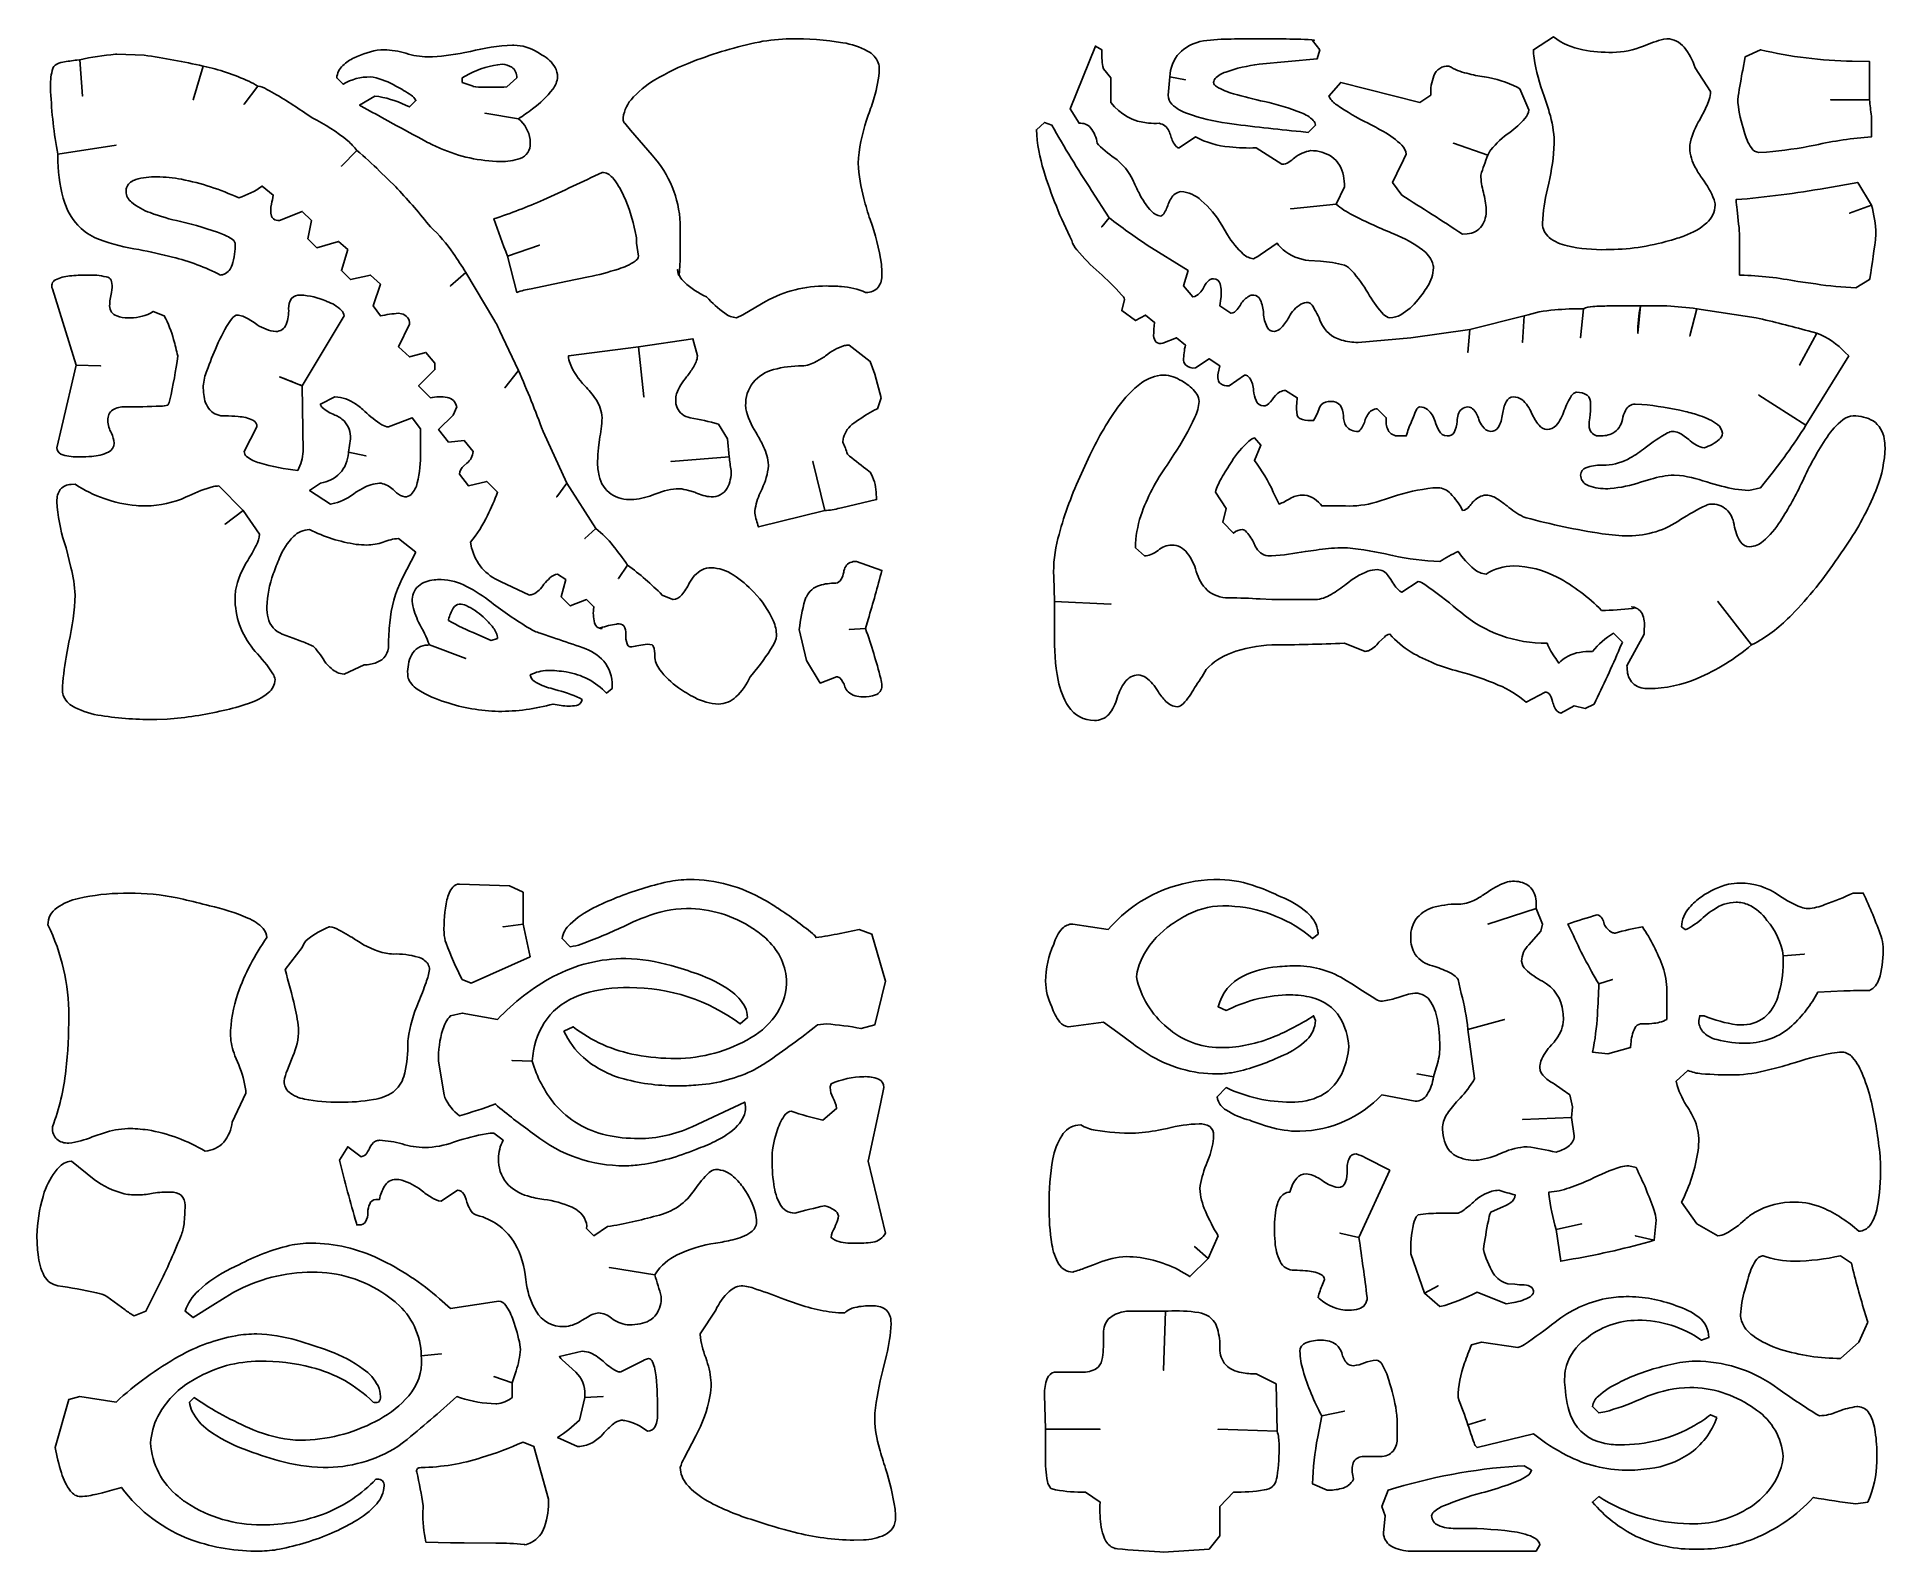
# Model space of a CAD drawing. Header units: metres. Extents: x 0 to 2.03, y 0 to 1.67.
import ezdxf

# ---------------------------------------------------------------- set-up
doc = ezdxf.new("R2010")
doc.units = ezdxf.units.M

msp = doc.modelspace()

# ---------------------------------------------------------------- linework, layer by layer
at = {"layer": 'Layer 1', "color": 0}
for points in [[(0.814, 1.008, -0.1167), (0.80996, 0.99698, -0.0396), (0.78714, 0.9656), (0.785, 0.963, -0.0935), (0.76934, 0.9408, -0.1909), (0.75, 0.933, -0.1126), (0.72414, 0.94008, -0.0396), (0.706, 0.951, -0.0743), (0.6855, 0.97079, -0.1562), (0.68, 0.986, 0.1149), (0.67837, 0.99658, 0.1492), (0.677, 0.998, 0.1534), (0.667, 0.998), (0.66018, 0.99691, -0.0389), (0.653, 0.996, -0.3131), (0.64951, 0.99927, -0.0905), (0.648, 1.01, 0.1645), (0.6459, 1.01893, 0.268), (0.63879, 1.0211), (0.638, 1.021, 0.0427), (0.62019, 1.01678), (0.61974, 1.01645, 0.4301), (0.62075, 1.01604), (0.622, 1.016, -0.3594), (0.61356, 1.02253, -0.1046), (0.61293, 1.03942), (0.613, 1.04), (0.605, 1.048), (0.587, 1.041), (0.577, 1.051), (0.582, 1.07), (0.573, 1.076, 0.1722), (0.5646, 1.0718, 0.037), (0.558, 1.065, -0.1604), (0.54594, 1.05376, -0.09), (0.542, 1.053), (0.51, 1.068, -0.238), (0.4784, 1.10493), (0.477, 1.111, 0.0671), (0.49581, 1.14063, 0.0194), (0.507, 1.166), (0.495, 1.178), (0.475, 1.173), (0.465, 1.186, -0.1991), (0.4699, 1.19526), (0.473, 1.198, 0.2268), (0.48, 1.211), (0.47, 1.223), (0.453, 1.221), (0.442, 1.235), (0.458, 1.251), (0.462, 1.26, 0.3181), (0.45152, 1.27034, 0.1001), (0.433, 1.27), (0.42, 1.283), (0.438, 1.301), (0.438, 1.308), (0.428, 1.32), (0.41, 1.315), (0.398, 1.326), (0.41, 1.351, 0.3827), (0.40118, 1.36239), (0.398, 1.363, 0.0375), (0.378, 1.36), (0.37, 1.371), (0.378, 1.395), (0.367, 1.405), (0.345, 1.4), (0.335, 1.41), (0.342, 1.433), (0.332, 1.442), (0.308, 1.435), (0.298, 1.445), (0.302, 1.465), (0.292, 1.475), (0.267, 1.465, -0.1992), (0.26017, 1.46687, -0.0897), (0.258, 1.47, -0.1169), (0.258, 1.483, 0.0395), (0.26, 1.493), (0.248, 1.503, -0.0829), (0.222, 1.49, 0.0586), (0.15905, 1.51042, 0.0447), (0.132, 1.513, 0.082), (0.10869, 1.51007, 0.2073), (0.0991, 1.50241, 0.1083), (0.098, 1.497, 0.2155), (0.10408, 1.48519, 0.0902), (0.1246, 1.47369, 0.0364), (0.158, 1.464, -0.0337), (0.20426, 1.44999, -0.0932), (0.2165, 1.44299, -0.1927), (0.218, 1.44, -0.0874), (0.21474, 1.41612, -0.2122), (0.20605, 1.40597, -0.0756), (0.202, 1.405, 0.0595), (0.1493, 1.42478, 0.0189), (0.112, 1.433, -0.0466), (0.06882, 1.44409, -0.107), (0.04858, 1.45638), (0.048, 1.457, -0.1285), (0.03069, 1.48419, -0.0767), (0.02313, 1.52989), (0.023, 1.538), (0.087, 1.548), (0.023, 1.538, -0.0355), (0.01508, 1.60712), (0.015, 1.613, -0.0861), (0.01747, 1.6323, -0.147), (0.02, 1.636, -0.1326), (0.02832, 1.63924, -0.0158), (0.04397, 1.6416), (0.047, 1.642), (0.05, 1.602), (0.047, 1.642, -0.0289), (0.08632, 1.64796), (0.088, 1.648), (0.118, 1.647, -0.0183), (0.183, 1.635), (0.172, 1.598), (0.183, 1.635, -0.0528), (0.23334, 1.6182, -0.0224), (0.243, 1.613), (0.228, 1.593), (0.243, 1.613, -0.097), (0.25316, 1.60929, -0.0259), (0.29479, 1.58352), (0.303, 1.578, -0.0581), (0.34215, 1.55264, -0.0639), (0.352, 1.542), (0.335, 1.525), (0.352, 1.542, -0.0266), (0.37712, 1.51951), (0.395, 1.502), (0.39692, 1.49991, -0.0213), (0.433, 1.458, -0.0627), (0.45807, 1.42898, -0.0116), (0.472, 1.408), (0.455, 1.393), (0.472, 1.408), (0.503, 1.356, -0.0417), (0.50947, 1.34338), (0.51241, 1.33709), (0.53, 1.3), (0.515, 1.281), (0.53, 1.3, -0.0153), (0.557, 1.233), (0.583, 1.176), (0.572, 1.161), (0.583, 1.176), (0.615, 1.126), (0.603, 1.115), (0.615, 1.126, -0.0682), (0.63392, 1.10736, -0.0196), (0.65, 1.086), (0.64, 1.071), (0.65, 1.086, -0.0392), (0.688, 1.053), (0.7, 1.048, 0.2101), (0.7096, 1.05312, 0.0705), (0.718, 1.066, -0.1565), (0.73204, 1.08075, -0.1149), (0.742, 1.083, -0.1386), (0.76632, 1.0751, -0.0653), (0.789, 1.056, -0.0919), (0.8105, 1.02439, -0.0949), (0.814, 1.008)], [(0.573, 1.623, -0.1513), (0.56771, 1.60955, -0.0735), (0.54531, 1.5878, -0.0184), (0.53, 1.577), (0.493, 1.583), (0.53, 1.577, -0.1897), (0.54275, 1.55422), (0.543, 1.55, -0.3364), (0.53175, 1.53326, -0.0955), (0.51, 1.53, -0.1), (0.44403, 1.54447, -0.0194), (0.428, 1.552, -0.0036), (0.355, 1.592), (0.372, 1.602, -0.077), (0.40544, 1.59208), (0.41, 1.59), (0.417, 1.597, 0.1575), (0.41172, 1.603, 0.0334), (0.395, 1.613, 0.0773), (0.37005, 1.62272), (0.367, 1.623, 0.1421), (0.337, 1.615), (0.33, 1.622, -0.2033), (0.33676, 1.63562, -0.0767), (0.349, 1.644, -0.0857), (0.37836, 1.65285), (0.382, 1.653, -0.0633), (0.406, 1.649, 0.0633), (0.43, 1.645, 0.0405), (0.47087, 1.64986), (0.477, 1.651, -0.0516), (0.52322, 1.65798), (0.525, 1.658, -0.1334), (0.55072, 1.65028), (0.556, 1.647, -0.1379), (0.57036, 1.63352, -0.1265), (0.573, 1.623)], [(0.93, 1.406, -0.1729), (0.92588, 1.39157, -0.2267), (0.91269, 1.38601), (0.912, 1.386, 0.0912), (0.8854, 1.39234, 0.0218), (0.869, 1.393, 0.1291), (0.802, 1.376), (0.77887, 1.3625, -0.0435), (0.77, 1.358, -0.1434), (0.75709, 1.36296, -0.0561), (0.737, 1.381, -0.078), (0.7126, 1.39723, -0.17), (0.70502, 1.41081), (0.705, 1.411), (0.7057, 1.40646), (0.70624, 1.40487, 0.5493), (0.70672, 1.40558, 0.0317), (0.70783, 1.42856), (0.708, 1.457, 0.1761), (0.68069, 1.53261), (0.677, 1.537), (0.65312, 1.56462), (0.64705, 1.57202, -0.0703), (0.645, 1.575, -0.1713), (0.65387, 1.59793, -0.0872), (0.68001, 1.61976, -0.0436), (0.722, 1.64, -0.0416), (0.79477, 1.66142, -0.0463), (0.829, 1.665, -0.0456), (0.88688, 1.66069, -0.0848), (0.91418, 1.6515, -0.1813), (0.92597, 1.63839, -0.0828), (0.927, 1.632, -0.068), (0.92136, 1.60027, -0.0163), (0.915, 1.581, 0.0643), (0.90422, 1.53398), (0.904, 1.528, 0.0608), (0.9101, 1.48912, 0.0169), (0.917, 1.466, -0.053), (0.92932, 1.41693, -0.0286), (0.93, 1.406)], [(1.537, 1.413, -0.1308), (1.53034, 1.39236, -0.0434), (1.52, 1.378, -0.092), (1.50108, 1.3613, -0.1251), (1.489, 1.358, -0.1783), (1.48215, 1.36176, -0.0601), (1.46671, 1.38223), (1.465, 1.385, 0.0516), (1.44717, 1.40986, 0.0975), (1.439, 1.416, 0.052), (1.41261, 1.42017), (1.4, 1.421, -0.1498), (1.37144, 1.43292, -0.0557), (1.365, 1.44), (1.34638, 1.42738, -0.0526), (1.339, 1.423, -0.171), (1.32773, 1.42806, -0.076), (1.31038, 1.44928), (1.304, 1.46, 0.081), (1.28141, 1.4872, 0.1575), (1.259, 1.497, 0.229), (1.24825, 1.48919, 0.0376), (1.245, 1.483, -0.1008), (1.23912, 1.47119, -0.1963), (1.237, 1.47, -0.1931), (1.22685, 1.47504, -0.079), (1.21295, 1.49546, -0.0156), (1.207, 1.508, 0.0939), (1.19412, 1.5267), (1.189, 1.532, -0.0626), (1.16818, 1.54839), (1.167, 1.55, 0.1323), (1.15959, 1.56704, 0.2504), (1.147, 1.572), (1.137, 1.588), (1.165, 1.657), (1.172, 1.653, 0.0582), (1.17324, 1.63433), (1.174, 1.632), (1.182, 1.622), (1.182, 1.603), (1.182, 1.595, 0.217), (1.22322, 1.57231, 0.0364), (1.235, 1.572, -0.2543), (1.24565, 1.56365, -0.0406), (1.248, 1.558, 0.1066), (1.25378, 1.54658, 0.2025), (1.257, 1.545), (1.275, 1.557, 0.1), (1.31242, 1.54597, 0.0369), (1.342, 1.545), (1.37, 1.527, 0.2166), (1.37779, 1.52919, 0.0262), (1.384, 1.534, -0.1249), (1.402, 1.542, -0.1442), (1.42506, 1.53521, -0.1975), (1.43786, 1.51427, -0.0504), (1.439, 1.502), (1.43, 1.483), (1.38, 1.478), (1.43, 1.483, 0.0653), (1.44765, 1.47133, 0.0234), (1.494, 1.45, -0.0717), (1.52491, 1.43275, -0.1384), (1.53609, 1.41834, -0.0819), (1.537, 1.413)], [(1.412, 1.653), (1.409, 1.643), (1.345, 1.637, 0.0521), (1.30832, 1.6284, 0.1213), (1.29671, 1.6213, 0.1766), (1.295, 1.617, 0.2372), (1.29838, 1.61243, 0.07), (1.31692, 1.60461, 0.0213), (1.351, 1.596, -0.04), (1.39164, 1.58355, -0.1053), (1.40476, 1.57526, -0.1841), (1.407, 1.57), (1.399, 1.562), (1.3909, 1.56284, -0.0075), (1.31, 1.572, -0.0524), (1.26628, 1.58279, -0.104), (1.24915, 1.593, -0.2206), (1.245, 1.603), (1.247, 1.623), (1.264, 1.62), (1.247, 1.623, -0.1846), (1.2574, 1.64931, -0.1347), (1.28, 1.662, -0.0401), (1.31098, 1.66463, -0.0076), (1.339, 1.665, -0.014), (1.40308, 1.66393), (1.40594, 1.66348), (1.40557, 1.66324), (1.404, 1.663), (1.412, 1.653)], [(1.847, 1.482, -0.2141), (1.83775, 1.46238, -0.0957), (1.81344, 1.44832, -0.0253), (1.797, 1.443, -0.0706), (1.727, 1.433, -0.0595), (1.68437, 1.43712, -0.1145), (1.66441, 1.44629, -0.2295), (1.657, 1.462, -0.0526), (1.66249, 1.49973), (1.664, 1.506, 0.0412), (1.66997, 1.54969), (1.67, 1.552, 0.0639), (1.6645, 1.58406, 0.0132), (1.659, 1.602, -0.0528), (1.64765, 1.64382, -0.0321), (1.647, 1.653), (1.669, 1.667, 0.1193), (1.70144, 1.6529, 0.0501), (1.734, 1.65, 0.0934), (1.768, 1.657, -0.0381), (1.79053, 1.66463), (1.794, 1.665, -0.2196), (1.81279, 1.65577, -0.1014), (1.825, 1.633), (1.842, 1.607, -0.1014), (1.83728, 1.59005, -0.0238), (1.83, 1.576, 0.0666), (1.81977, 1.55155, 0.0536), (1.819, 1.545, 0.1232), (1.82551, 1.52292, 0.0324), (1.833, 1.511, -0.0656), (1.84585, 1.48794, -0.0788), (1.847, 1.482)], [(2.019, 1.58), (2.019, 1.557, 0.0395), (1.957, 1.548, -0.0284), (1.90368, 1.54029), (1.895, 1.54, -0.2311), (1.887, 1.54488, -0.0977), (1.879, 1.563, -0.058), (1.87211, 1.5946), (1.872, 1.598, -0.0183), (1.87692, 1.62781), (1.87737, 1.63032), (1.88, 1.645), (1.897, 1.653, 0.0542), (1.99792, 1.64026), (2.017, 1.64), (2.017, 1.623), (2.017, 1.612), (2.017, 1.598), (1.974, 1.598), (2.017, 1.598, 0.0183), (2.019, 1.58)], [(0.528, 1.622, 0.2612), (0.52261, 1.63373, 0.1281), (0.512, 1.637, 0.1001), (0.47545, 1.62597), (0.468, 1.622), (0.468, 1.617), (0.48, 1.613, 0.9868), (0.47998, 1.61259, 0.0605), (0.49164, 1.61163, 0.0135), (0.517, 1.612), (0.528, 1.622)], [(1.642, 1.587, -0.1655), (1.63758, 1.57738, -0.0546), (1.621, 1.562, 0.0786), (1.60008, 1.54269, 0.0727), (1.597, 1.537), (1.559, 1.55), (1.597, 1.537, 0.0224), (1.589, 1.515, 0.0598), (1.592, 1.496, -0.0487), (1.595, 1.477, -0.1553), (1.59031, 1.45909, -0.2186), (1.57411, 1.4503), (1.569, 1.45, 0.0051), (1.502, 1.493), (1.492, 1.507), (1.4965, 1.51687), (1.504, 1.532), (1.507, 1.538, 0.1848), (1.5022, 1.54785, 0.0722), (1.48186, 1.56294, 0.0164), (1.465, 1.572, -0.0381), (1.43052, 1.59233, -0.1145), (1.4224, 1.60072), (1.422, 1.602), (1.435, 1.617), (1.522, 1.595), (1.534, 1.603, -0.1024), (1.53745, 1.62438, -0.3255), (1.554, 1.635, 0.0845), (1.57383, 1.627, 0.0227), (1.593, 1.623, -0.082), (1.62925, 1.61161), (1.632, 1.61), (1.642, 1.587)], [(1.994, 1.316), (1.947, 1.24), (1.895, 1.273), (1.947, 1.24, -0.032), (1.90244, 1.17779), (1.897, 1.171), (1.884, 1.168, -0.0573), (1.8539, 1.17285), (1.842, 1.176, 0.0498), (1.8078, 1.18465), (1.802, 1.185, 0.0651), (1.77618, 1.18034), (1.765, 1.177, -0.0539), (1.73143, 1.17007), (1.729, 1.17, -0.095), (1.70791, 1.17311, -0.2437), (1.6994, 1.18172, -0.0644), (1.699, 1.185, -0.3243), (1.70478, 1.19305, -0.0918), (1.72201, 1.19592), (1.727, 1.196, 0.1246), (1.75366, 1.20395, 0.0431), (1.77, 1.215, -0.0435), (1.79472, 1.23135, -0.1013), (1.8, 1.233, -0.1504), (1.81305, 1.22786), (1.818, 1.224, 0.1117), (1.83257, 1.21531), (1.835, 1.215, 0.105), (1.85149, 1.22413, 0.2009), (1.855, 1.231, 0.2265), (1.8497, 1.24046, 0.088), (1.83045, 1.25019, 0.0221), (1.814, 1.255, 0.032), (1.76624, 1.26273), (1.759, 1.263, 0.2863), (1.74834, 1.256, 0.0823), (1.745, 1.246, -0.217), (1.73454, 1.23117, -0.1269), (1.72, 1.228, -0.3353), (1.709, 1.235, -0.1247), (1.70847, 1.24366), (1.709, 1.248, 0.0277), (1.71, 1.263, 0.2396), (1.70603, 1.27295, 0.1634), (1.69454, 1.276), (1.694, 1.276, 0.2344), (1.68894, 1.27244, 0.0605), (1.681, 1.256, -0.1047), (1.67192, 1.2395, -0.2099), (1.662, 1.235, -0.2232), (1.65315, 1.2399, -0.0615), (1.645, 1.253, 0.1406), (1.63423, 1.268, 0.1566), (1.625, 1.271, 0.2874), (1.61706, 1.26565, 0.0884), (1.613, 1.252, -0.1116), (1.6082, 1.23737, -0.2599), (1.6, 1.233, -0.2347), (1.59094, 1.2386, -0.0709), (1.587, 1.246, 0.1325), (1.58013, 1.25801, 0.1803), (1.575, 1.26, 0.3371), (1.56417, 1.25158, 0.0836), (1.563, 1.244, -0.1232), (1.55965, 1.23172, -0.2653), (1.552, 1.228, -0.2799), (1.5431, 1.23368, -0.0699), (1.539, 1.244, 0.13), (1.53043, 1.25714, 0.172), (1.522, 1.26, 0.2284), (1.51822, 1.25669, 0.068), (1.515, 1.249), (1.51277, 1.24375, 0.0295), (1.507, 1.228), (1.499, 1.228, -0.2961), (1.48703, 1.23451, -0.1402), (1.485, 1.248), (1.475, 1.258, 0.2532), (1.46485, 1.25163, 0.0588), (1.462, 1.246, -0.1008), (1.45612, 1.23419, -0.1963), (1.454, 1.233, -0.2545), (1.44097, 1.23894, -0.1539), (1.438, 1.25, 0.1482), (1.43413, 1.26197, 0.2353), (1.424, 1.266, 0.2192), (1.41348, 1.26221), (1.412, 1.26), (1.40887, 1.2525, -0.0296), (1.405, 1.245), (1.402, 1.245, -0.1299), (1.38988, 1.2473, -0.2037), (1.387, 1.251, -0.0844), (1.38649, 1.26405), (1.387, 1.27), (1.374, 1.278, 0.216), (1.36304, 1.27237), (1.361, 1.27, -0.1192), (1.3535, 1.26187, -0.1236), (1.35, 1.261, -0.3002), (1.34177, 1.26686, -0.0923), (1.339, 1.278, 0.1394), (1.33458, 1.29196, 0.2363), (1.329, 1.295), (1.312, 1.283, -0.1778), (1.30245, 1.28554, -0.1705), (1.3, 1.29, -0.1367), (1.30019, 1.2971), (1.302, 1.305), (1.29, 1.313), (1.275, 1.303, -0.2579), (1.26423, 1.30608, -0.1408), (1.262, 1.311, -0.0528), (1.264, 1.328), (1.254, 1.336), (1.239, 1.33, -0.2369), (1.23177, 1.33129, -0.1718), (1.229, 1.338, -0.0277), (1.23, 1.353), (1.22, 1.361), (1.209, 1.355), (1.194, 1.366), (1.197, 1.378, 0.1337), (1.19365, 1.38344, 0.0228), (1.169, 1.408, -0.0414), (1.14443, 1.43266, -0.1228), (1.139, 1.443, -0.0424), (1.10814, 1.51962, -0.0615), (1.1, 1.565), (1.109, 1.573), (1.117, 1.57, 0.0166), (1.16078, 1.49793), (1.18, 1.468), (1.172, 1.458), (1.18, 1.468, 0.0139), (1.222, 1.438), (1.267, 1.41), (1.262, 1.393), (1.272, 1.381, 0.2056), (1.27971, 1.38542, 0.0393), (1.284, 1.391, -0.1776), (1.29139, 1.40015, -0.1152), (1.295, 1.401, -0.3549), (1.30209, 1.39541, -0.0994), (1.30299, 1.37909), (1.302, 1.371), (1.314, 1.363, 0.207), (1.32089, 1.36713, 0.0517), (1.325, 1.373, -0.1254), (1.3342, 1.38193, -0.1127), (1.339, 1.383, -0.2893), (1.34644, 1.37776, -0.1016), (1.35, 1.363, 0.1208), (1.35411, 1.34755, 0.2687), (1.362, 1.343, 0.188), (1.36961, 1.34722, 0.0711), (1.378, 1.359, -0.1327), (1.39106, 1.37293, -0.1251), (1.399, 1.375, -0.208), (1.40335, 1.37177, -0.0652), (1.413, 1.353, 0.2289), (1.43572, 1.33348, 0.0743), (1.454, 1.331), (1.512, 1.336), (1.577, 1.345), (1.575, 1.32), (1.577, 1.345), (1.637, 1.36), (1.635, 1.331), (1.637, 1.36, -0.0654), (1.67043, 1.36667, -0.0231), (1.702, 1.368), (1.699, 1.336), (1.702, 1.368, -0.1009), (1.71235, 1.37034, -0.0229), (1.73, 1.371), (1.765, 1.371), (1.762, 1.341, -0.0643), (1.76492, 1.37071), (1.765, 1.371), (1.794, 1.371, -0.0099), (1.827, 1.368), (1.819, 1.338), (1.827, 1.368), (1.892, 1.358, -0.0136), (1.94952, 1.34353), (1.959, 1.341), (1.94, 1.306), (1.959, 1.341, -0.1088), (1.99027, 1.31988), (1.994, 1.316)], [(0.662, 1.426, -0.2287), (0.65823, 1.42027, -0.0776), (0.63989, 1.41168, -0.0273), (0.607, 1.403), (0.58198, 1.39791), (0.54387, 1.39006, 0.0378), (0.528, 1.386), (0.518, 1.426), (0.553, 1.438), (0.518, 1.426, -0.0214), (0.503, 1.467, 0.0304), (0.55737, 1.48798, 0.0087), (0.622, 1.518, -0.2096), (0.63326, 1.51233, -0.0795), (0.6456, 1.4924), (0.648, 1.487, -0.0597), (0.65944, 1.44785, -0.0327), (0.66, 1.44), (0.662, 1.426)], [(2.024, 1.45, -0.0171), (2.0172, 1.40126), (2.017, 1.4), (2.002, 1.391, -0.0301), (1.95799, 1.3952), (1.938, 1.398, 0.0401), (1.87491, 1.405), (1.874, 1.405), (1.874, 1.447, 0.0246), (1.87286, 1.46089), (1.872, 1.469), (1.87109, 1.47681, -0.0219), (1.87, 1.488, 0.0239), (1.96885, 1.50075), (2.004, 1.507), (2.019, 1.482), (1.995, 1.473), (2.019, 1.482, -0.0603), (2.024, 1.45041), (2.024, 1.45)], [(0.155, 1.316, -0.0251), (0.14623, 1.26781, -0.0908), (0.144, 1.262, -0.077), (0.13609, 1.26089, -0.0153), (0.097, 1.26, 0.1493), (0.08335, 1.25679, 0.2576), (0.078, 1.24528), (0.078, 1.245, 0.1227), (0.082, 1.231, -0.079), (0.085, 1.22, -0.2864), (0.07869, 1.21032, -0.1023), (0.06021, 1.20557, -0.0237), (0.047, 1.205, -0.0844), (0.02837, 1.20728, -0.2622), (0.0222, 1.2132), (0.022, 1.215), (0.02725, 1.23838), (0.043, 1.306), (0.07, 1.305), (0.043, 1.306), (0.017, 1.39, -0.4146), (0.02031, 1.39961, -0.104), (0.03586, 1.40401, -0.0302), (0.055, 1.405, -0.065), (0.07631, 1.40309, -0.2207), (0.08172, 1.39943), (0.082, 1.398, -0.1299), (0.08242, 1.38889), (0.082, 1.386), (0.08062, 1.3785, 0.0372), (0.08, 1.371, 0.3252), (0.08791, 1.36002, 0.0979), (0.1, 1.358, 0.1201), (0.12483, 1.36304), (0.128, 1.365), (0.14, 1.36, -0.0657), (0.15034, 1.33424, -0.0147), (0.155, 1.316)], [(0.338, 1.36), (0.292, 1.283), (0.267, 1.293), (0.2721, 1.29106, -0.0183), (0.292, 1.283), (0.293, 1.211, -0.1144), (0.287, 1.19, -0.0442), (0.24491, 1.19831, -0.1055), (0.23072, 1.20551, -0.2099), (0.228, 1.211), (0.242, 1.238, 0.3253), (0.23774, 1.24528, 0.1012), (0.22159, 1.24937, 0.0244), (0.207, 1.25, -0.2212), (0.19033, 1.2566, -0.151), (0.18357, 1.2736, -0.0329), (0.183, 1.283, -0.0754), (0.18702, 1.29977, -0.0175), (0.198, 1.327, -0.0536), (0.21307, 1.35522, -0.1405), (0.21922, 1.36088), (0.22, 1.361, -0.1265), (0.23242, 1.35672), (0.24, 1.352, 0.1104), (0.26031, 1.34318), (0.263, 1.343, 0.3211), (0.27419, 1.35072, 0.1031), (0.277, 1.368, -0.178), (0.28015, 1.37928, -0.2265), (0.29, 1.383, -0.0939), (0.31851, 1.3762), (0.319, 1.376, -0.1099), (0.33493, 1.36649, -0.1888), (0.338, 1.36)], [(0.764, 1.19, -0.1344), (0.75961, 1.17038, -0.2796), (0.742, 1.161, -0.0946), (0.72502, 1.16557), (0.724, 1.166), (0.7171, 1.16782, 0.0515), (0.707, 1.17, 0.0821), (0.68122, 1.16444), (0.68, 1.164, -0.0674), (0.65693, 1.15806), (0.655, 1.158, -0.1471), (0.63208, 1.16384, -0.1946), (0.61874, 1.18409, -0.0605), (0.617, 1.2, -0.0212), (0.61814, 1.21502), (0.619, 1.224, 0.0434), (0.622, 1.248, 0.1431), (0.61495, 1.2685, 0.0533), (0.603, 1.283, -0.0961), (0.58669, 1.3076, -0.0858), (0.585, 1.316), (0.662, 1.326), (0.668, 1.271), (0.662, 1.326), (0.722, 1.335), (0.727, 1.316, -0.1251), (0.72246, 1.3036, -0.0346), (0.715, 1.293, 0.0931), (0.70399, 1.2743, 0.0733), (0.703, 1.268, 0.2403), (0.71006, 1.25189, 0.1161), (0.719, 1.248, -0.0282), (0.75, 1.241), (0.76, 1.225), (0.762, 1.205), (0.698, 1.2), (0.762, 1.205, 0.0218), (0.764, 1.19)], [(0.929, 1.27), (0.925, 1.258, 0.045), (0.90435, 1.24562), (0.899, 1.242, 0.1795), (0.88758, 1.22615, 0.0576), (0.887, 1.221, -0.0314), (0.892, 1.208, 0.0154), (0.91211, 1.19179), (0.917, 1.188, -0.1215), (0.92364, 1.16611), (0.924, 1.158), (0.88562, 1.149, -0.0349), (0.869, 1.146), (0.867, 1.146), (0.854, 1.2), (0.867, 1.146), (0.794, 1.128, -0.0209), (0.79, 1.143, -0.0918), (0.79504, 1.16313), (0.798, 1.17, 0.0955), (0.80499, 1.19525), (0.805, 1.196, 0.1014), (0.79961, 1.21612, 0.0248), (0.793, 1.229, -0.0809), (0.78083, 1.25475, -0.0579), (0.78, 1.261, -0.1744), (0.78818, 1.2869, -0.1524), (0.81069, 1.30103, -0.0734), (0.842, 1.305, 0.1202), (0.85769, 1.30991, 0.0203), (0.868, 1.316, -0.1077), (0.88881, 1.32735, -0.0579), (0.894, 1.328), (0.917, 1.31), (0.922, 1.296), (0.929, 1.27)], [(1.745, 1.001), (1.74228, 0.99482, -0.0119), (1.714, 0.933), (1.704, 0.928), (1.692, 0.931), (1.677, 0.923, -0.233), (1.67018, 0.92961, -0.0483), (1.668, 0.936, 0.1292), (1.66391, 0.94455, 0.1974), (1.66, 0.946), (1.639, 0.935, 0.0813), (1.60836, 0.95398, 0.0366), (1.565, 0.969, -0.075), (1.51246, 0.9902, -0.0804), (1.489, 1.01, 0.1799), (1.48296, 1.00676), (1.477, 1.001, -0.1214), (1.46548, 0.99168, -0.0902), (1.462, 0.991), (1.439, 1, -0.0091), (1.359, 0.998, 0.0786), (1.31397, 0.98916, 0.1206), (1.287, 0.971, -0.0193), (1.274, 0.951, -0.0681), (1.26155, 0.93337, -0.1889), (1.255, 0.93, -0.1859), (1.24261, 0.9359, -0.0738), (1.234, 0.947, 0.0941), (1.22047, 0.96211, 0.1513), (1.212, 0.965, 0.2333), (1.1976, 0.95731, 0.0939), (1.189, 0.94, -0.1173), (1.17956, 0.92157, -0.2157), (1.164, 0.915, -0.2609), (1.13524, 0.93039, -0.0987), (1.12398, 0.95912, -0.055), (1.12, 1.011), (1.12, 1.046), (1.182, 1.043), (1.12, 1.046), (1.119, 1.073, -0.0752), (1.12375, 1.11535, -0.0431), (1.14768, 1.18261), (1.157, 1.203, -0.0472), (1.18964, 1.25959, -0.0803), (1.2156, 1.28632, -0.1522), (1.23967, 1.295), (1.24, 1.295, -0.1318), (1.25991, 1.28856), (1.264, 1.286, -0.1026), (1.27673, 1.27383, -0.1384), (1.279, 1.266, -0.095), (1.27435, 1.24864, -0.0383), (1.25141, 1.20746), (1.244, 1.196, 0.0756), (1.21497, 1.14025, 0.0778), (1.209, 1.105), (1.219, 1.096, 0.1347), (1.23224, 1.10086), (1.234, 1.102, -0.1732), (1.249, 1.108, -0.2358), (1.26605, 1.09913, -0.093), (1.276, 1.079, 0.1387), (1.28805, 1.05822, 0.1874), (1.31137, 1.05), (1.312, 1.05, -0.0115), (1.3463, 1.04865), (1.359, 1.048), (1.407, 1.048, 0.126), (1.42433, 1.05356, 0.0386), (1.441, 1.065, -0.0825), (1.46491, 1.07917, -0.0824), (1.475, 1.081, -0.2371), (1.48715, 1.07425), (1.49, 1.07, 0.0765), (1.49995, 1.05717), (1.502, 1.056), (1.52, 1.068, -0.1102), (1.52736, 1.06454, -0.0249), (1.56319, 1.03712), (1.567, 1.034, 0.181), (1.662, 1, 0.0615), (1.67157, 0.98311), (1.67275, 0.98136), (1.675, 0.978, -0.1729), (1.69774, 0.98984, -0.0448), (1.712, 0.991, -0.0834), (1.735, 1.011), (1.745, 1.001)], [(0.422, 1.21, -0.0652), (0.41855, 1.17646, -0.1394), (0.41177, 1.16366, -0.1898), (0.405, 1.161, -0.1499), (0.39586, 1.16553), (0.392, 1.169, 0.1396), (0.37867, 1.17589), (0.377, 1.176, 0.1218), (0.35889, 1.1706), (0.351, 1.166, -0.094), (0.32756, 1.15387), (0.323, 1.153), (0.3, 1.168), (0.312, 1.176, 0.1544), (0.33345, 1.18692, 0.1647), (0.3429, 1.20915), (0.343, 1.21), (0.362, 1.206), (0.343, 1.21), (0.345, 1.225, 0.2024), (0.33793, 1.24451, 0.1014), (0.328, 1.251, -0.0822), (0.31392, 1.25944, -0.1938), (0.312, 1.263), (0.328, 1.271, -0.1478), (0.35051, 1.26328, -0.0399), (0.361, 1.255, 0.0559), (0.37971, 1.24025, 0.1234), (0.387, 1.238), (0.413, 1.248), (0.422, 1.236), (0.422, 1.21)], [(2.034, 1.215, -0.0868), (2.02527, 1.17172, -0.0566), (1.99366, 1.11105, -0.0104), (1.982, 1.094, -0.0471), (1.93132, 1.0312, -0.0725), (1.8909, 0.99998), (1.887, 0.998), (1.85, 1.046), (1.887, 0.998, -0.0745), (1.82739, 0.96117, -0.098), (1.774, 0.95, -0.166), (1.75786, 0.95447, -0.2033), (1.75038, 0.96899, -0.034), (1.75, 0.975), (1.769, 1.01), (1.769, 1.016, 0.1359), (1.76653, 1.03253, 0.2674), (1.755, 1.04), (1.75777, 1.03958), (1.75857, 1.03916, -0.1924), (1.75595, 1.03826, -0.0274), (1.722, 1.036, 0.0791), (1.67332, 1.07259, 0.1185), (1.625, 1.085, 0.1378), (1.595, 1.076, -0.166), (1.58188, 1.08149, -0.0642), (1.564, 1.101, 0.0274), (1.544, 1.09, -0.0506), (1.49201, 1.09657), (1.49, 1.097, 0.032), (1.44224, 1.10473), (1.435, 1.105, 0.0276), (1.408, 1.10247), (1.396, 1.101, -0.0327), (1.3589, 1.09603), (1.357, 1.096, -0.2697), (1.34223, 1.10466, -0.0494), (1.339, 1.111, 0.0823), (1.33004, 1.12362, 0.1714), (1.327, 1.125, 0.1951), (1.317, 1.121), (1.305, 1.133), (1.309, 1.148), (1.297, 1.166, -0.0764), (1.30363, 1.1814, -0.0159), (1.315, 1.2, -0.0625), (1.33373, 1.22236, -0.1169), (1.34, 1.226), (1.347, 1.218), (1.34, 1.201, -0.0517), (1.36075, 1.16623), (1.367, 1.153, 0.0511), (1.379, 1.159, -0.1287), (1.392, 1.163, -0.2366), (1.41254, 1.15284), (1.414, 1.151), (1.44, 1.151, 0.0837), (1.47381, 1.1552, 0.0216), (1.492, 1.161, -0.0556), (1.53633, 1.17077), (1.542, 1.171, -0.194), (1.55576, 1.16463, -0.081), (1.569, 1.146, 0.1955), (1.57626, 1.15023, 0.0424), (1.58, 1.155, -0.1522), (1.5928, 1.16281), (1.595, 1.163, -0.139), (1.60796, 1.15828, -0.0287), (1.618, 1.151, 0.0558), (1.63581, 1.13904), (1.639, 1.138, 0.0266), (1.72252, 1.12041, 0.0339), (1.752, 1.118, 0.1512), (1.809, 1.136, -0.0328), (1.8371, 1.15166, -0.0882), (1.842, 1.153, -0.1895), (1.85935, 1.14726, -0.16), (1.86784, 1.13075), (1.868, 1.13, 0.1106), (1.87486, 1.11168, 0.2474), (1.885, 1.106, 0.1684), (1.89976, 1.1121, 0.0765), (1.91891, 1.13435, 0.0348), (1.943, 1.178, -0.039), (1.97015, 1.22674, -0.0829), (1.98739, 1.24567, -0.1566), (1.999, 1.25, -0.1458), (2.02094, 1.24451, -0.2113), (2.03313, 1.22492, -0.0468), (2.034, 1.215)], [(0.262, 0.96, -0.2224), (0.25456, 0.94526, -0.0932), (0.23271, 0.93354, -0.0338), (0.205, 0.926, -0.0401), (0.14313, 0.91632), (0.132, 0.916, -0.0423), (0.07057, 0.92026, -0.0785), (0.0416, 0.92923, -0.1651), (0.02949, 0.94093, -0.1066), (0.028, 0.948, -0.037), (0.0322, 0.98458), (0.035, 1.001, 0.053), (0.042, 1.053, 0.0535), (0.03742, 1.08326), (0.032, 1.105, -0.0569), (0.02224, 1.14977), (0.022, 1.156, -0.1717), (0.02565, 1.16917, -0.2037), (0.03757, 1.17477), (0.042, 1.175, 0.1244), (0.10914, 1.15144, 0.0201), (0.12, 1.151, 0.1017), (0.16429, 1.16084), (0.167, 1.162, -0.0525), (0.19416, 1.1723, -0.0515), (0.2, 1.173), (0.227, 1.146), (0.207, 1.131), (0.227, 1.146), (0.245, 1.12, -0.1012), (0.24111, 1.10759, -0.0239), (0.232, 1.091, 0.0925), (0.21869, 1.05808, 0.041), (0.218, 1.05, 0.1735), (0.23799, 0.9935), (0.24, 0.991, -0.0549), (0.25968, 0.96618, -0.1132), (0.262, 0.96)], [(0.417, 1.1), (0.402, 1.071, 0.0949), (0.38824, 1.02238, 0.0268), (0.387, 0.998, -0.3336), (0.37387, 0.97878, -0.0814), (0.36, 0.976), (0.338, 0.966, -0.1717), (0.32409, 0.97203, -0.0411), (0.318, 0.978, 0.0393), (0.30508, 0.9957, 0.1696), (0.303, 0.997, 0.0375), (0.28972, 1.00252), (0.282, 1.00544), (0.27, 1.01, -0.2599), (0.25442, 1.02785, -0.0643), (0.253, 1.04, -0.081), (0.26011, 1.0762, -0.019), (0.267, 1.094, -0.0973), (0.28232, 1.1173, -0.1955), (0.3, 1.125, 0.0792), (0.35145, 1.10875, 0.0308), (0.363, 1.108, 0.0682), (0.381, 1.111, -0.0982), (0.398, 1.115), (0.417, 1.1)], [(0.93, 0.953, -0.3355), (0.92284, 0.94308, -0.0939), (0.909, 0.941, -0.1946), (0.8928, 0.9465, -0.1019), (0.889, 0.952, 0.1539), (0.88363, 0.96173, 0.1677), (0.88, 0.963), (0.862, 0.956), (0.847, 0.981), (0.839, 1.015, -0.039), (0.84514, 1.04707, -0.0975), (0.847, 1.051, -0.2272), (0.86125, 1.0635, -0.0816), (0.879, 1.066, 0.2823), (0.88518, 1.07043, 0.0674), (0.888, 1.078, -0.2774), (0.89509, 1.08869, -0.1054), (0.902, 1.09), (0.93, 1.08, -0.0039), (0.91491, 1.02617), (0.912, 1.016), (0.894, 1.015), (0.912, 1.016, -0.0203), (0.92871, 0.96104, -0.0489), (0.93, 0.953)], [(0.633, 0.953), (0.633, 0.95), (0.627, 0.945, 0.167), (0.58243, 0.96832, 0.0435), (0.562, 0.97, 0.1205), (0.543, 0.965, 0.243), (0.54733, 0.95821, 0.0796), (0.56547, 0.95032), (0.57, 0.949, -0.0429), (0.59757, 0.93957), (0.6, 0.938, -0.3299), (0.59374, 0.93154, -0.0968), (0.57677, 0.93149), (0.568, 0.933, -0.0705), (0.508, 0.925, -0.0755), (0.45, 0.935, -0.0669), (0.42029, 0.94812, -0.1482), (0.40916, 0.96019, -0.0983), (0.408, 0.966, -0.1208), (0.41215, 0.98694, -0.2814), (0.43023, 0.99795), (0.432, 0.998), (0.472, 0.983), (0.432, 0.998, 0.0325), (0.42, 1.023, -0.0513), (0.41319, 1.04361), (0.413, 1.046, -0.2225), (0.41974, 1.06287, -0.1533), (0.43704, 1.06956, -0.0294), (0.445, 1.07, -0.1155), (0.47288, 1.06241, -0.047), (0.5, 1.045, 0.0271), (0.54162, 1.01648, 0.0689), (0.554, 1.011, -0.0114), (0.57082, 1.00528, 0.0087), (0.601, 0.995, -0.1317), (0.6239, 0.98019, -0.1824), (0.633, 0.953)], [(0.507, 1.005, 0.1535), (0.50211, 1.01698, 0.0516), (0.491, 1.029, 0.0694), (0.47252, 1.04133, 0.0987), (0.465, 1.043, 0.2558), (0.45813, 1.03845, 0.0794), (0.453, 1.026), (0.453, 1.025, 0.0301), (0.48419, 1.0099), (0.5, 1.003), (0.507, 1.005)], [(0.543, 0.655), (0.478, 0.626), (0.468, 0.63, -0.0336), (0.45031, 0.66997, -0.0737), (0.448, 0.681, -0.0571), (0.45127, 0.71756, -0.1244), (0.45771, 0.73163, -0.2157), (0.465, 0.735), (0.52, 0.733), (0.535, 0.726), (0.535, 0.691), (0.513, 0.688), (0.535, 0.691), (0.543, 0.655)], [(0.934, 0.628), (0.922, 0.58), (0.907, 0.576, 0.034), (0.869, 0.581), (0.859, 0.58, -0.0209), (0.8025, 0.53845, -0.0204), (0.79, 0.531, -0.0984), (0.72795, 0.51391, -0.0223), (0.707, 0.513, -0.0696), (0.64596, 0.5205, -0.1141), (0.60154, 0.54397, -0.1003), (0.58, 0.573), (0.59, 0.578, 0.1213), (0.65962, 0.54698, 0.0482), (0.703, 0.543, 0.1329), (0.786, 0.566, 0.1171), (0.81502, 0.5935, 0.1426), (0.825, 0.63, 0.1916), (0.80206, 0.67525, 0.0449), (0.788, 0.686, 0.1498), (0.715, 0.708, 0.0896), (0.66924, 0.69867, 0.0265), (0.645, 0.688, -0.0231), (0.59877, 0.66884, -0.0516), (0.587, 0.666), (0.578, 0.675, -0.1619), (0.5867, 0.69073, -0.0779), (0.61263, 0.70862, -0.0255), (0.638, 0.72, -0.0407), (0.69388, 0.73731, -0.0491), (0.718, 0.74, -0.1316), (0.80047, 0.71763, -0.0208), (0.816, 0.708, -0.0264), (0.85368, 0.68045, -0.1194), (0.85742, 0.67629, -0.488), (0.857, 0.676, 0.024), (0.884, 0.68073), (0.905, 0.685), (0.919, 0.68), (0.934, 0.628)], [(1.41, 0.68), (1.404, 0.675, 0.1572), (1.31848, 0.71045, 0.0205), (1.305, 0.711, 0.1277), (1.26258, 0.6992, 0.0375), (1.244, 0.687, 0.1141), (1.21633, 0.65368, 0.0745), (1.21, 0.633, 0.1688), (1.244, 0.577, 0.1779), (1.30138, 0.55506), (1.305, 0.555, 0.0949), (1.36092, 0.56681, 0.049), (1.405, 0.59), (1.407, 0.585, -0.1964), (1.39765, 0.56368, -0.095), (1.372, 0.54659), (1.366, 0.544, -0.062), (1.3146, 0.5274, -0.0409), (1.299, 0.526, -0.1429), (1.22202, 0.5484), (1.212, 0.555, 0.0072), (1.18961, 0.57156), (1.174, 0.583), (1.14098, 0.57876), (1.135, 0.578, -0.215), (1.12581, 0.58316, -0.0977), (1.117, 0.6, -0.1084), (1.11, 0.628, -0.0937), (1.119, 0.669, -0.1166), (1.12845, 0.68608, -0.2039), (1.14, 0.691), (1.179, 0.685, -0.1326), (1.24778, 0.73151, -0.0817), (1.302, 0.74, -0.0837), (1.34275, 0.73201, -0.0279), (1.369, 0.721, -0.0825), (1.39792, 0.70363, -0.1602), (1.40948, 0.68512, -0.0504), (1.41, 0.68)], [(1.692, 0.458, -0.251), (1.68513, 0.4461, -0.0816), (1.672, 0.44, 0.0124), (1.64, 0.446, 0.0888), (1.61333, 0.43954), (1.612, 0.439, -0.0644), (1.58656, 0.43115), (1.584, 0.431, -0.1296), (1.56176, 0.43585, -0.2187), (1.54834, 0.45502, -0.0568), (1.547, 0.468, -0.1448), (1.55233, 0.48252, -0.0401), (1.564, 0.497, 0.0485), (1.58045, 0.51749, 0.0657), (1.582, 0.521), (1.575, 0.575), (1.615, 0.586), (1.575, 0.575, 0.0325), (1.56761, 0.61472), (1.564, 0.63, 0.1323), (1.55405, 0.63794, 0.0428), (1.536, 0.645, -0.1923), (1.51697, 0.65745, -0.1482), (1.512, 0.676, -0.18), (1.5191, 0.69806, -0.1529), (1.53895, 0.70977, -0.0676), (1.567, 0.713, 0.1173), (1.58347, 0.71808, 0.027), (1.595, 0.725, -0.0726), (1.61664, 0.73675, -0.0759), (1.624, 0.738, -0.1539), (1.64103, 0.73365, -0.2096), (1.64953, 0.71866, -0.0527), (1.65, 0.708), (1.597, 0.691), (1.65, 0.708), (1.657, 0.691), (1.655, 0.683), (1.642, 0.668, 0.2105), (1.634, 0.65, 0.1927), (1.63854, 0.64109, 0.0702), (1.657, 0.628, -0.2549), (1.67952, 0.59423, -0.0306), (1.68, 0.586, -0.1601), (1.67224, 0.56449, -0.0285), (1.667, 0.558, 0.0987), (1.65525, 0.54002, 0.0831), (1.654, 0.533, 0.2091), (1.65946, 0.52235, 0.065), (1.67, 0.515), (1.67862, 0.509), (1.687, 0.503), (1.69, 0.49), (1.689, 0.478), (1.635, 0.476), (1.689, 0.478), (1.692, 0.458)], [(2.032, 0.666, -0.0687), (2.02851, 0.63385, -0.1489), (2.02066, 0.62018, -0.0771), (2.017, 0.618, 0.0099), (1.9885, 0.61738), (1.96, 0.616, -0.0874), (1.93149, 0.57907, -0.1872), (1.882, 0.56, -0.0704), (1.8487, 0.56376, -0.1478), (1.83318, 0.57286, -0.1796), (1.829, 0.585), (1.83, 0.59), (1.835, 0.59, 0.0641), (1.87076, 0.58023), (1.875, 0.58, 0.173), (1.9012, 0.58821, 0.1438), (1.91591, 0.61049, 0.0755), (1.9219, 0.64908), (1.922, 0.656), (1.945, 0.658), (1.922, 0.656, 0.1416), (1.904, 0.695, 0.1256), (1.8839, 0.71207, 0.1056), (1.87, 0.715, 0.146), (1.84517, 0.70678, 0.0311), (1.836, 0.7, -0.0655), (1.81725, 0.68598, -0.1018), (1.814, 0.685), (1.81, 0.688, -0.1807), (1.81862, 0.70901, -0.062), (1.832, 0.721, -0.0941), (1.86164, 0.73466, -0.0542), (1.874, 0.736, -0.1599), (1.918, 0.722, 0.0575), (1.94158, 0.70942, 0.0803), (1.949, 0.708, 0.0774), (1.9679, 0.71234, 0.0189), (1.999, 0.725), (2.01, 0.725, -0.027), (2.02956, 0.67728, -0.0681), (2.032, 0.666)], [(0.253, 0.676, 0.0687), (0.22108, 0.6144, 0.0815), (0.213, 0.568, 0.0865), (0.21793, 0.54614), (0.222, 0.536, -0.0627), (0.22986, 0.50786), (0.23, 0.505), (0.215, 0.473, -0.1462), (0.20554, 0.45094, -0.1869), (0.185, 0.441, 0.0963), (0.12184, 0.46436, 0.0374), (0.1, 0.466, 0.0689), (0.07333, 0.46096), (0.064, 0.458, -0.0588), (0.03844, 0.45025), (0.035, 0.45, -0.1899), (0.0219, 0.45412, -0.2047), (0.01702, 0.46674), (0.017, 0.468, 0.0645), (0.03171, 0.5297, 0.0302), (0.035, 0.59, 0.1167), (0.012, 0.69, -0.2458), (0.02197, 0.70878, -0.0998), (0.04583, 0.71912, -0.0533), (0.0952, 0.72483), (0.108, 0.725, -0.0515), (0.16076, 0.7182, -0.0133), (0.19, 0.711, -0.0478), (0.23209, 0.69759, -0.1048), (0.24889, 0.68617, -0.1832), (0.253, 0.676)], [(1.794, 0.586, -0.1062), (1.77743, 0.58156, -0.0251), (1.765, 0.581, 0.2796), (1.75867, 0.57648, 0.1004), (1.75432, 0.55921), (1.754, 0.555), (1.729, 0.548), (1.712, 0.55, 0.0392), (1.7174, 0.59128, 0.0113), (1.719, 0.625), (1.734, 0.63), (1.719, 0.625, -0.028), (1.68927, 0.68187), (1.685, 0.691, -0.0124), (1.717, 0.701, -0.2701), (1.72258, 0.69692, -0.064), (1.725, 0.691, 0.1779), (1.73352, 0.68169, 0.0977), (1.737, 0.681, -0.021), (1.767, 0.688, -0.0615), (1.78933, 0.64386, -0.0804), (1.794, 0.618), (1.794, 0.586)], [(0.432, 0.641, -0.0632), (0.42823, 0.62673, -0.0115), (0.42, 0.605, 0.0725), (0.40847, 0.56453, 0.0265), (0.408, 0.556, -0.0807), (0.40365, 0.52317, -0.1558), (0.392, 0.506, -0.1082), (0.37036, 0.49777, -0.046), (0.333, 0.495, -0.0554), (0.29436, 0.49836, -0.1205), (0.27752, 0.50589, -0.2264), (0.272, 0.518, -0.0636), (0.27561, 0.53042), (0.28, 0.542, 0.0978), (0.28795, 0.57084), (0.288, 0.573, 0.0481), (0.2838, 0.59966, 0.0137), (0.273, 0.641), (0.292, 0.665, -0.1749), (0.29822, 0.67445, -0.0764), (0.32143, 0.68776), (0.322, 0.688, -0.0963), (0.33244, 0.68428, -0.0227), (0.352, 0.673, 0.0997), (0.38416, 0.65876, 0.0453), (0.392, 0.658, -0.0803), (0.41951, 0.65449, -0.1748), (0.43041, 0.64687, -0.1381), (0.432, 0.641)], [(0.782, 0.588), (0.774, 0.581, 0.1626), (0.652, 0.621, 0.0778), (0.60159, 0.61414, 0.1371), (0.56482, 0.59105, 0.1359), (0.54661, 0.55158, 0.0237), (0.545, 0.54), (0.523, 0.541), (0.545, 0.54, 0.1001), (0.57006, 0.49256, 0.1651), (0.62667, 0.45879, 0.0573), (0.662, 0.455, 0.1118), (0.721, 0.468), (0.75, 0.4815), (0.779, 0.495), (0.78, 0.49, -0.1915), (0.77111, 0.46921, -0.0928), (0.74606, 0.4517, -0.0296), (0.725, 0.443, -0.0619), (0.66524, 0.42625, -0.0326), (0.647, 0.425, -0.1699), (0.548, 0.459, -0.0154), (0.50693, 0.49055), (0.50507, 0.49239), (0.50481, 0.49285), (0.505, 0.493, -0.0176), (0.465, 0.48, -0.1301), (0.44904, 0.49995), (0.448, 0.503), (0.442, 0.54, -0.0797), (0.44659, 0.57487, -0.1024), (0.455, 0.59), (0.468, 0.593), (0.507, 0.586, -0.0824), (0.56819, 0.63324, -0.1223), (0.648, 0.653, -0.066), (0.6979, 0.64522, -0.0186), (0.727, 0.636, -0.0662), (0.76338, 0.61749, -0.1256), (0.77937, 0.5996, -0.1107), (0.782, 0.588)], [(1.544, 0.553, -0.065), (1.53992, 0.53266), (1.537, 0.523), (1.519, 0.526), (1.537, 0.523, -0.1107), (1.52998, 0.50323, -0.2559), (1.517, 0.496), (1.48, 0.503, -0.2028), (1.38996, 0.46308), (1.385, 0.463, -0.0711), (1.35229, 0.46903, -0.0169), (1.335, 0.475, -0.0788), (1.30864, 0.48641, -0.1689), (1.29952, 0.49744, -0.0725), (1.299, 0.501), (1.309, 0.511, 0.1129), (1.38, 0.495, 0.121), (1.41305, 0.50205, 0.1814), (1.43751, 0.52982, 0.0681), (1.444, 0.556, 0.1139), (1.43405, 0.58801, 0.1956), (1.40326, 0.61008, 0.0665), (1.379, 0.613, 0.1095), (1.3121, 0.59745), (1.309, 0.596), (1.3, 0.6, -0.2202), (1.32758, 0.63366, -0.0928), (1.36515, 0.64391, -0.0267), (1.387, 0.645, -0.1403), (1.44107, 0.62884), (1.447, 0.625), (1.45895, 0.61738), (1.47238, 0.60896, 0.0997), (1.479, 0.606, 0.0501), (1.494, 0.60898), (1.498, 0.61, -0.0697), (1.51664, 0.61499), (1.517, 0.615, -0.2686), (1.53417, 0.60516, -0.102), (1.54193, 0.58245, -0.0408), (1.544, 0.553)], [(2.029, 0.423, -0.0517), (2.02537, 0.37902, -0.1064), (2.01763, 0.35973, -0.2467), (2.005, 0.353, 0.0825), (1.96541, 0.37871, 0.0981), (1.935, 0.385, 0.1392), (1.89024, 0.37342, 0.0412), (1.88, 0.366, -0.0728), (1.85866, 0.3503, -0.1086), (1.85, 0.348), (1.827, 0.361), (1.81, 0.385, 0.0854), (1.82817, 0.4417, 0.0299), (1.829, 0.455, 0.1172), (1.82207, 0.47996, 0.0215), (1.817, 0.489, -0.0634), (1.80508, 0.51314), (1.804, 0.518), (1.817, 0.53, 0.0942), (1.83192, 0.52632, 0.0255), (1.869, 0.525, 0.0564), (1.90578, 0.53045, 0.0132), (1.93, 0.537, -0.0309), (1.97531, 0.54887, -0.0403), (1.987, 0.55, -0.2101), (1.99812, 0.54429, -0.09), (2.01, 0.52374, -0.034), (2.019, 0.495, -0.0312), (2.02851, 0.43532, -0.0184), (2.029, 0.423)], [(0.934, 0.351, -0.2428), (0.91991, 0.3409, -0.052), (0.91, 0.34), (0.895, 0.34, -0.1483), (0.87555, 0.34486), (0.874, 0.346, -0.1223), (0.878, 0.357), (0.87902, 0.35948, 0.096), (0.882, 0.37, 0.2454), (0.8778, 0.3762, 0.0779), (0.867, 0.381, 0.0095), (0.834, 0.373, -0.2761), (0.81808, 0.38237, -0.099), (0.81099, 0.40432, -0.0383), (0.809, 0.435, -0.0735), (0.815, 0.465, -0.0871), (0.82399, 0.4817, -0.2117), (0.83, 0.485, 0.0149), (0.865, 0.475), (0.88, 0.488, 0.1017), (0.876, 0.5, -0.1078), (0.87297, 0.51108, -0.1077), (0.874, 0.515, -0.1026), (0.91, 0.523, -0.1124), (0.92615, 0.52025, -0.3084), (0.932, 0.511), (0.92826, 0.49297), (0.915, 0.43), (0.934, 0.351)], [(1.3, 0.348), (1.289, 0.323), (1.274, 0.336), (1.289, 0.323), (1.269, 0.303, 0.1105), (1.21414, 0.32401, 0.0329), (1.199, 0.325, 0.0912), (1.16824, 0.31814), (1.163, 0.316), (1.15364, 0.31264, -0.0249), (1.14, 0.308, -0.2677), (1.1247, 0.31684, -0.0981), (1.11706, 0.33852, -0.0446), (1.114, 0.381, -0.05), (1.11821, 0.43266, -0.0958), (1.12782, 0.45806, -0.2264), (1.14575, 0.46981), (1.149, 0.47, 0.106), (1.1648, 0.46415, 0.046), (1.20779, 0.461), (1.209, 0.461, 0.038), (1.2381, 0.46491), (1.244, 0.466, -0.0646), (1.279, 0.471, -0.1578), (1.29078, 0.46814, -0.2468), (1.295, 0.45825), (1.295, 0.458, -0.0826), (1.29006, 0.4346), (1.288, 0.429, 0.0538), (1.28022, 0.40314), (1.28, 0.4, 0.0967), (1.28607, 0.37502, 0.0344), (1.3, 0.348)], [(0.792, 0.363, -0.2422), (0.78574, 0.35199, -0.0978), (0.76592, 0.34354, -0.0293), (0.747, 0.34, 0.0761), (0.70478, 0.32697, 0.134), (0.68077, 0.30626), (0.68, 0.305), (0.63, 0.313), (0.68, 0.305, -0.0128), (0.687, 0.281, -0.1602), (0.68162, 0.26144, -0.1911), (0.66404, 0.25112, -0.0509), (0.652, 0.25, -0.1504), (0.634, 0.256, 0.1499), (0.62002, 0.26289), (0.618, 0.263, 0.1141), (0.60672, 0.25896), (0.6, 0.255, -0.117), (0.58264, 0.24813), (0.58, 0.248, -0.2735), (0.54936, 0.26489, -0.0963), (0.53895, 0.29413), (0.538, 0.3, 0.1077), (0.52604, 0.33947, 0.1876), (0.48759, 0.36962), (0.483, 0.371, -0.2021), (0.47663, 0.37696, -0.0403), (0.473, 0.385, 0.1313), (0.4684, 0.39573, 0.2145), (0.463, 0.398), (0.445, 0.386, -0.1177), (0.43411, 0.3902, -0.035), (0.423, 0.398, 0.0936), (0.40176, 0.40912, 0.062), (0.395, 0.41, 0.2686), (0.38243, 0.40242, 0.0894), (0.377, 0.388), (0.373, 0.388, 0.3119), (0.36619, 0.38289, 0.0797), (0.364, 0.374, -0.1452), (0.3617, 0.36317, -0.2646), (0.355, 0.36), (0.352, 0.36), (0.3515, 0.36176, -0.009), (0.333, 0.431), (0.342, 0.446), (0.357, 0.435, 0.2353), (0.36296, 0.43895, 0.0452), (0.366, 0.444, -0.1594), (0.37263, 0.45202, -0.1203), (0.377, 0.453, -0.0619), (0.402, 0.449, 0.066), (0.427, 0.445, 0.0765), (0.45858, 0.45085), (0.465, 0.453, -0.0429), (0.49883, 0.46078), (0.503, 0.461), (0.513, 0.453, 0.1238), (0.508, 0.433, 0.1792), (0.51675, 0.40626, 0.1447), (0.53998, 0.39177, 0.0468), (0.558, 0.388, -0.074), (0.5889, 0.37935, -0.1588), (0.60273, 0.36719, -0.139), (0.605, 0.356), (0.613, 0.348), (0.628, 0.358, 0.0265), (0.682, 0.37, 0.1998), (0.724, 0.399, -0.0553), (0.7399, 0.41757, -0.1702), (0.747, 0.421, -0.1857), (0.76676, 0.41275, -0.0588), (0.778, 0.4, -0.0828), (0.79079, 0.37275, -0.0589), (0.792, 0.363)], [(0.163, 0.381, -0.0155), (0.162, 0.361, -0.0722), (0.15825, 0.3474, -0.0211), (0.1316, 0.28847), (0.12, 0.265), (0.107, 0.26, -0.0474), (0.09709, 0.26642), (0.077, 0.281, 0.0938), (0.06563, 0.2853, 0.0172), (0.023, 0.293, -0.2417), (0.00809, 0.30369, -0.0995), (0.00117, 0.32722, -0.0313), (0, 0.348, -0.0631), (0.00673, 0.3913), (0.008, 0.396, -0.0795), (0.02231, 0.42132, -0.1727), (0.03542, 0.42978), (0.038, 0.43), (0.063, 0.41, 0.0994), (0.09593, 0.3943, 0.0705), (0.112, 0.393, 0.072), (0.128, 0.395, -0.0336), (0.147, 0.396, -0.1819), (0.15878, 0.39257, -0.2179), (0.163, 0.38151), (0.163, 0.381)], [(1.489, 0.42), (1.455, 0.346), (1.434, 0.351), (1.455, 0.346, -0.0039), (1.464, 0.28, -0.3472), (1.45488, 0.2676, -0.085), (1.444, 0.266, -0.186), (1.41135, 0.27881), (1.41, 0.28, -0.0378), (1.41487, 0.29444), (1.417, 0.3, 0.2822), (1.41288, 0.30553, 0.0984), (1.39605, 0.30952, 0.0218), (1.384, 0.31, -0.2954), (1.36821, 0.31974, -0.0997), (1.36263, 0.34134, -0.0238), (1.362, 0.356, -0.0767), (1.36527, 0.38322, -0.1736), (1.37269, 0.39424, -0.144), (1.379, 0.396, -0.1193), (1.38675, 0.41151, -0.2139), (1.397, 0.416, -0.1369), (1.41178, 0.41051), (1.414, 0.409, 0.0749), (1.42957, 0.4013), (1.432, 0.401, 0.352), (1.44034, 0.40725, 0.085), (1.442, 0.42, -0.1225), (1.44447, 0.43367, -0.2937), (1.452, 0.438, -0.0589), (1.46213, 0.43374), (1.489, 0.42)], [(1.782, 0.365), (1.78, 0.343), (1.759, 0.348), (1.78, 0.343, -0.0274), (1.6909, 0.32248), (1.677, 0.32), (1.672, 0.355), (1.7, 0.361), (1.672, 0.355, -0.0424), (1.66411, 0.39358), (1.664, 0.396, 0.0776), (1.68664, 0.40085, 0.0192), (1.71, 0.41, -0.0492), (1.74322, 0.42366, -0.0615), (1.752, 0.425), (1.76, 0.423, -0.0353), (1.77973, 0.37593, -0.066), (1.782, 0.365)], [(1.647, 0.286, -0.2492), (1.64325, 0.28079, -0.0892), (1.62547, 0.27451), (1.617, 0.273), (1.585, 0.286, -0.0635), (1.544, 0.27), (1.527, 0.285), (1.542, 0.293), (1.527, 0.285), (1.512, 0.328, -0.0593), (1.51502, 0.36103, -0.1398), (1.51978, 0.37081), (1.52, 0.371, -0.0392), (1.54297, 0.37273), (1.564, 0.373, 0.1148), (1.57074, 0.37661, 0.0247), (1.581, 0.385, -0.1208), (1.60133, 0.39701, -0.0636), (1.609, 0.398, 0.0171), (1.627, 0.393, -0.2475), (1.62197, 0.38448, -0.0568), (1.614, 0.38), (1.6, 0.374, 0.065), (1.59739, 0.36455, 0.0141), (1.592, 0.333, 0.0811), (1.60282, 0.30695, 0.1952), (1.619, 0.295), (1.6265, 0.29456, 0.0214), (1.637, 0.294, -0.1561), (1.64524, 0.29096, -0.2076), (1.647, 0.286)], [(0.532, 0.223, -0.0689), (0.52738, 0.19926), (0.523, 0.186), (0.503, 0.193), (0.523, 0.186), (0.523, 0.17, -0.1404), (0.50616, 0.16304), (0.505, 0.163, -0.0687), (0.46601, 0.16978), (0.462, 0.171, -0.0129), (0.40358, 0.12083), (0.397, 0.116, -0.1439), (0.315, 0.093, -0.0646), (0.26645, 0.10052, -0.0232), (0.228, 0.113, -0.0691), (0.18859, 0.13414, -0.1203), (0.17088, 0.15474, -0.0823), (0.168, 0.165), (0.173, 0.17, 0.0515), (0.23802, 0.13459, 0.0799), (0.28452, 0.12316), (0.29, 0.123, 0.1193), (0.37256, 0.14369), (0.377, 0.146, 0.0896), (0.40922, 0.17186, 0.1954), (0.42326, 0.21286), (0.423, 0.216), (0.445, 0.218), (0.423, 0.216, 0.2147), (0.39546, 0.27412, 0.0324), (0.384, 0.283, 0.1542), (0.303, 0.308, 0.1235), (0.21681, 0.28596), (0.215, 0.285), (0.19354, 0.27153), (0.172, 0.258), (0.163, 0.265, -0.127), (0.17767, 0.28753, -0.0763), (0.21343, 0.31188), (0.222, 0.316, -0.0651), (0.27773, 0.3372, -0.0531), (0.302, 0.34, -0.1095), (0.37626, 0.3227, -0.0687), (0.44306, 0.27862), (0.455, 0.268), (0.50111, 0.27496), (0.508, 0.276, -0.2372), (0.51604, 0.27119, -0.0766), (0.524, 0.255, -0.0399), (0.53162, 0.2278), (0.532, 0.223)], [(2.015, 0.253), (2.005, 0.231), (1.985, 0.213, -0.0745), (1.919, 0.223, -0.0797), (1.88839, 0.23828, -0.1537), (1.87602, 0.25434, -0.0766), (1.875, 0.261, -0.0599), (1.87966, 0.28809), (1.883, 0.3, -0.0836), (1.89156, 0.32038, -0.2085), (1.89915, 0.32595), (1.9, 0.326, 0.0962), (1.93426, 0.32001, 0.0549), (1.985, 0.326), (1.997, 0.318, 0.0186), (2.01257, 0.26108), (2.015, 0.253)], [(0.945, 0.038, -0.307), (0.93299, 0.01879, -0.0981), (0.90952, 0.01335), (0.899, 0.013, -0.0586), (0.83345, 0.02194, -0.0227), (0.789, 0.035, -0.0532), (0.73827, 0.05606, -0.0937), (0.71505, 0.07473, -0.1715), (0.708, 0.093, -0.0583), (0.71241, 0.10344), (0.725, 0.128, 0.078), (0.74069, 0.1711, 0.0424), (0.742, 0.186, 0.0735), (0.73718, 0.21037), (0.736, 0.214, -0.0753), (0.73001, 0.23932), (0.73, 0.24), (0.747, 0.266, -0.0975), (0.7619, 0.28682, -0.1837), (0.777, 0.293, -0.0545), (0.79239, 0.28904, -0.0127), (0.823, 0.278, 0.0609), (0.87533, 0.26387, 0.03), (0.889, 0.263, -0.1593), (0.90027, 0.26908, -0.0609), (0.919, 0.271, -0.1589), (0.93349, 0.26729, -0.2202), (0.93982, 0.25468), (0.94, 0.251, -0.0514), (0.93507, 0.21671), (0.931, 0.2, 0.0407), (0.92226, 0.15264), (0.922, 0.146, 0.0619), (0.92732, 0.11404, 0.0152), (0.934, 0.092, -0.038), (0.94436, 0.04734, -0.0301), (0.945, 0.038)], [(1.367, 0.118, -0.0436), (1.36485, 0.08325, -0.1291), (1.36074, 0.0727), (1.36, 0.072, -0.1319), (1.35075, 0.0683, -0.0462), (1.317, 0.066), (1.302, 0.05), (1.302, 0.018), (1.29, 0.003), (1.24, 0), (1.23568, 0.00025, -0.0158), (1.18911, 0.00359, -0.1134), (1.184, 0.005, -0.1978), (1.17488, 0.01501, -0.0891), (1.17007, 0.03988, -0.0211), (1.17, 0.055), (1.154, 0.066, -0.0489), (1.12117, 0.06839, -0.0589), (1.116, 0.07, -0.1604), (1.11221, 0.07763, -0.0552), (1.11, 0.105), (1.11, 0.135), (1.17, 0.135), (1.11, 0.135), (1.109, 0.173, -0.1071), (1.11195, 0.19102, -0.2349), (1.12, 0.198), (1.15, 0.198, 0.1509), (1.16606, 0.20195, 0.1946), (1.172, 0.211, 0.0658), (1.17358, 0.22309, 0.0137), (1.174, 0.241, -0.2094), (1.17979, 0.2568, -0.1391), (1.1956, 0.26432), (1.199, 0.265), (1.242, 0.265), (1.24, 0.2), (1.242, 0.265), (1.245, 0.265, -0.0595), (1.27867, 0.26338, -0.101), (1.29, 0.259, -0.1806), (1.2993, 0.24547, -0.0747), (1.302, 0.224, 0.1978), (1.30832, 0.20592, 0.1548), (1.32554, 0.19745, 0.0499), (1.342, 0.196), (1.364, 0.185), (1.365, 0.133), (1.3, 0.135), (1.365, 0.133, -0.0781), (1.367, 0.118)], [(1.849, 0.148, -0.1562), (1.81798, 0.10758, -0.1133), (1.77498, 0.09181, -0.0372), (1.749, 0.09, -0.1194), (1.6839, 0.10637, -0.0475), (1.647, 0.13), (1.585, 0.115, -0.1355), (1.58181, 0.1202, -0.0216), (1.575, 0.14), (1.594, 0.146), (1.575, 0.14, 0.0098), (1.564, 0.17, -0.078), (1.57129, 0.20799, -0.0223), (1.579, 0.228), (1.59, 0.231), (1.63, 0.225, 0.0991), (1.63714, 0.22849, 0.0184), (1.671, 0.253, -0.1173), (1.72692, 0.27893, -0.0471), (1.749, 0.281, -0.0948), (1.804, 0.271, -0.0919), (1.829, 0.25829, -0.2349), (1.84, 0.236), (1.832, 0.233, 0.1581), (1.762, 0.255, 0.1766), (1.704, 0.234, 0.1613), (1.68339, 0.20515, 0.1072), (1.682, 0.181, 0.1009), (1.6897, 0.1466, 0.2374), (1.72345, 0.11999, 0.058), (1.742, 0.118, 0.1341), (1.82436, 0.13926, 0.0315), (1.842, 0.151), (1.849, 0.148)], [(0.382, 0.073, -0.1778), (0.3739, 0.05302, -0.0847), (0.34947, 0.03349, -0.0286), (0.325, 0.021, -0.0517), (0.26685, 0.0031, -0.0434), (0.245, 0.001, -0.0879), (0.17069, 0.01309, -0.1467), (0.093, 0.071, 0.0099), (0.072, 0.065), (0.06602, 0.06377, -0.0465), (0.048, 0.061, -0.2295), (0.03694, 0.06702, -0.0907), (0.02701, 0.08703, -0.0316), (0.02, 0.115), (0.035, 0.168), (0.047, 0.171), (0.087, 0.165, -0.0569), (0.15659, 0.21544, -0.0838), (0.21876, 0.23803, -0.0414), (0.242, 0.24, -0.0656), (0.28571, 0.23297, -0.0225), (0.322, 0.221, -0.067), (0.35919, 0.20131, -0.1227), (0.37536, 0.18273, -0.109), (0.378, 0.171, -0.2507), (0.3758, 0.16503, -0.2284), (0.37, 0.165, 0.134), (0.30227, 0.20306, 0.0652), (0.245, 0.21, 0.131), (0.17487, 0.19092), (0.165, 0.185, 0.1253), (0.13291, 0.14898, 0.0966), (0.125, 0.12, 0.2118), (0.1556, 0.061, 0.0267), (0.165, 0.054, 0.1471), (0.247, 0.03, 0.0974), (0.31847, 0.04294, 0.1052), (0.373, 0.08), (0.375, 0.08, -0.4833), (0.382, 0.073)], [(1.497, 0.126, -0.1744), (1.49267, 0.11115, -0.2174), (1.47873, 0.10504), (1.477, 0.105), (1.469, 0.105), (1.46, 0.105, 0.2863), (1.44943, 0.0996, 0.1602), (1.44781, 0.0861), (1.449, 0.08, -0.2201), (1.4356, 0.06981, -0.0689), (1.42, 0.068), (1.404, 0.075, -0.0404), (1.40957, 0.12671), (1.414, 0.15), (1.439, 0.155), (1.414, 0.15, -0.0503), (1.39341, 0.19955, -0.066), (1.39, 0.221, -0.3193), (1.39653, 0.23025, -0.1029), (1.414, 0.233, -0.1769), (1.42995, 0.22821, -0.1427), (1.436, 0.219, 0.1334), (1.44206, 0.20758, 0.194), (1.449, 0.205, 0.0632), (1.461, 0.208, -0.0743), (1.474, 0.211, -0.2393), (1.48001, 0.20702, -0.0798), (1.48782, 0.18905), (1.489, 0.185, -0.0461), (1.49673, 0.15049), (1.497, 0.145), (1.497, 0.126)], [(0.683, 0.153, -0.113), (0.68052, 0.13816, -0.3074), (0.672, 0.133, 0.1071), (0.64837, 0.14446, 0.0477), (0.643, 0.145, 0.1486), (0.6346, 0.14104, 0.0465), (0.623, 0.13, -0.1917), (0.59764, 0.11612), (0.595, 0.116), (0.573, 0.126, 0.0497), (0.597, 0.145), (0.603, 0.17), (0.623, 0.171), (0.603, 0.17), (0.603, 0.173, 0.2121), (0.593, 0.198), (0.58551, 0.20475), (0.57819, 0.21143, -0.0688), (0.575, 0.215), (0.6, 0.221, -0.1505), (0.61734, 0.21445), (0.623, 0.21, 0.0705), (0.63804, 0.19899, 0.1026), (0.642, 0.198), (0.66462, 0.20925, -0.0392), (0.673, 0.213, -0.2887), (0.67743, 0.20942, -0.0829), (0.68133, 0.19287, -0.0274), (0.683, 0.153)], [(2.025, 0.105, -0.094), (2.01775, 0.06117), (2.015, 0.055), (2.002, 0.053, -0.0136), (1.955, 0.06, -0.1104), (1.88957, 0.0146, -0.0951), (1.827, 0.003, -0.1135), (1.76023, 0.01722, -0.1052), (1.712, 0.055), (1.719, 0.061, 0.1409), (1.81877, 0.03106), (1.824, 0.031, 0.1425), (1.88506, 0.04914), (1.888, 0.051, 0.1214), (1.9151, 0.08183, 0.0831), (1.922, 0.105, 0.2244), (1.89255, 0.15627), (1.887, 0.16, 0.1503), (1.819, 0.181, 0.09), (1.77327, 0.17172), (1.764, 0.168, -0.0408), (1.72543, 0.15415), (1.719, 0.153), (1.712, 0.16, -0.1792), (1.71855, 0.17162, -0.0732), (1.741, 0.18633, -0.0176), (1.76, 0.195, -0.0484), (1.81147, 0.20893, -0.0353), (1.825, 0.21, -0.1535), (1.91188, 0.18286), (1.916, 0.18, 0.0148), (1.95877, 0.15146, 0.0858), (1.962, 0.15, 0.0953), (1.98134, 0.15435), (1.983, 0.155, -0.0607), (2.00295, 0.15997), (2.004, 0.16, -0.2688), (2.01654, 0.15249, -0.1023), (2.02322, 0.13209, -0.0383), (2.025, 0.105)], [(0.563, 0.058, -0.0885), (0.55862, 0.02789, -0.1938), (0.54405, 0.01048, -0.0623), (0.537, 0.008, 0.4096), (0.53609, 0.00841, 0.0248), (0.50505, 0.00976), (0.47, 0.01), (0.455, 0.01), (0.428, 0.011, -0.0584), (0.42474, 0.04488), (0.425, 0.048), (0.425, 0.051, 0.019), (0.418, 0.088, -0.5255), (0.4211, 0.09282), (0.423, 0.093, 0.0734), (0.48933, 0.10386, 0.0306), (0.535, 0.121), (0.547, 0.116), (0.563, 0.058)], [(1.654, 0.008), (1.65, 0.001), (1.512, 0.001, -0.1177), (1.491, 0.006, -0.2255), (1.48214, 0.01883), (1.482, 0.021), (1.484, 0.04), (1.48, 0.05), (1.487, 0.068, -0.0585), (1.62894, 0.09457), (1.637, 0.095), (1.645, 0.09, -0.1957), (1.64029, 0.08397, -0.0656), (1.61916, 0.07405, -0.0181), (1.59, 0.065, 0.0421), (1.54789, 0.05065, 0.1004), (1.5363, 0.043, 0.1722), (1.535, 0.04, 0.3082), (1.54223, 0.02938, 0.1081), (1.56104, 0.026), (1.562, 0.026, -0.0346), (1.623, 0.02271, -0.0752), (1.64645, 0.01651, -0.193), (1.65363, 0.00975), (1.654, 0.008)]]:
    msp.add_lwpolyline(points, format="xyb", close=True, dxfattribs=at)

doc.saveas('drawing.dxf')
